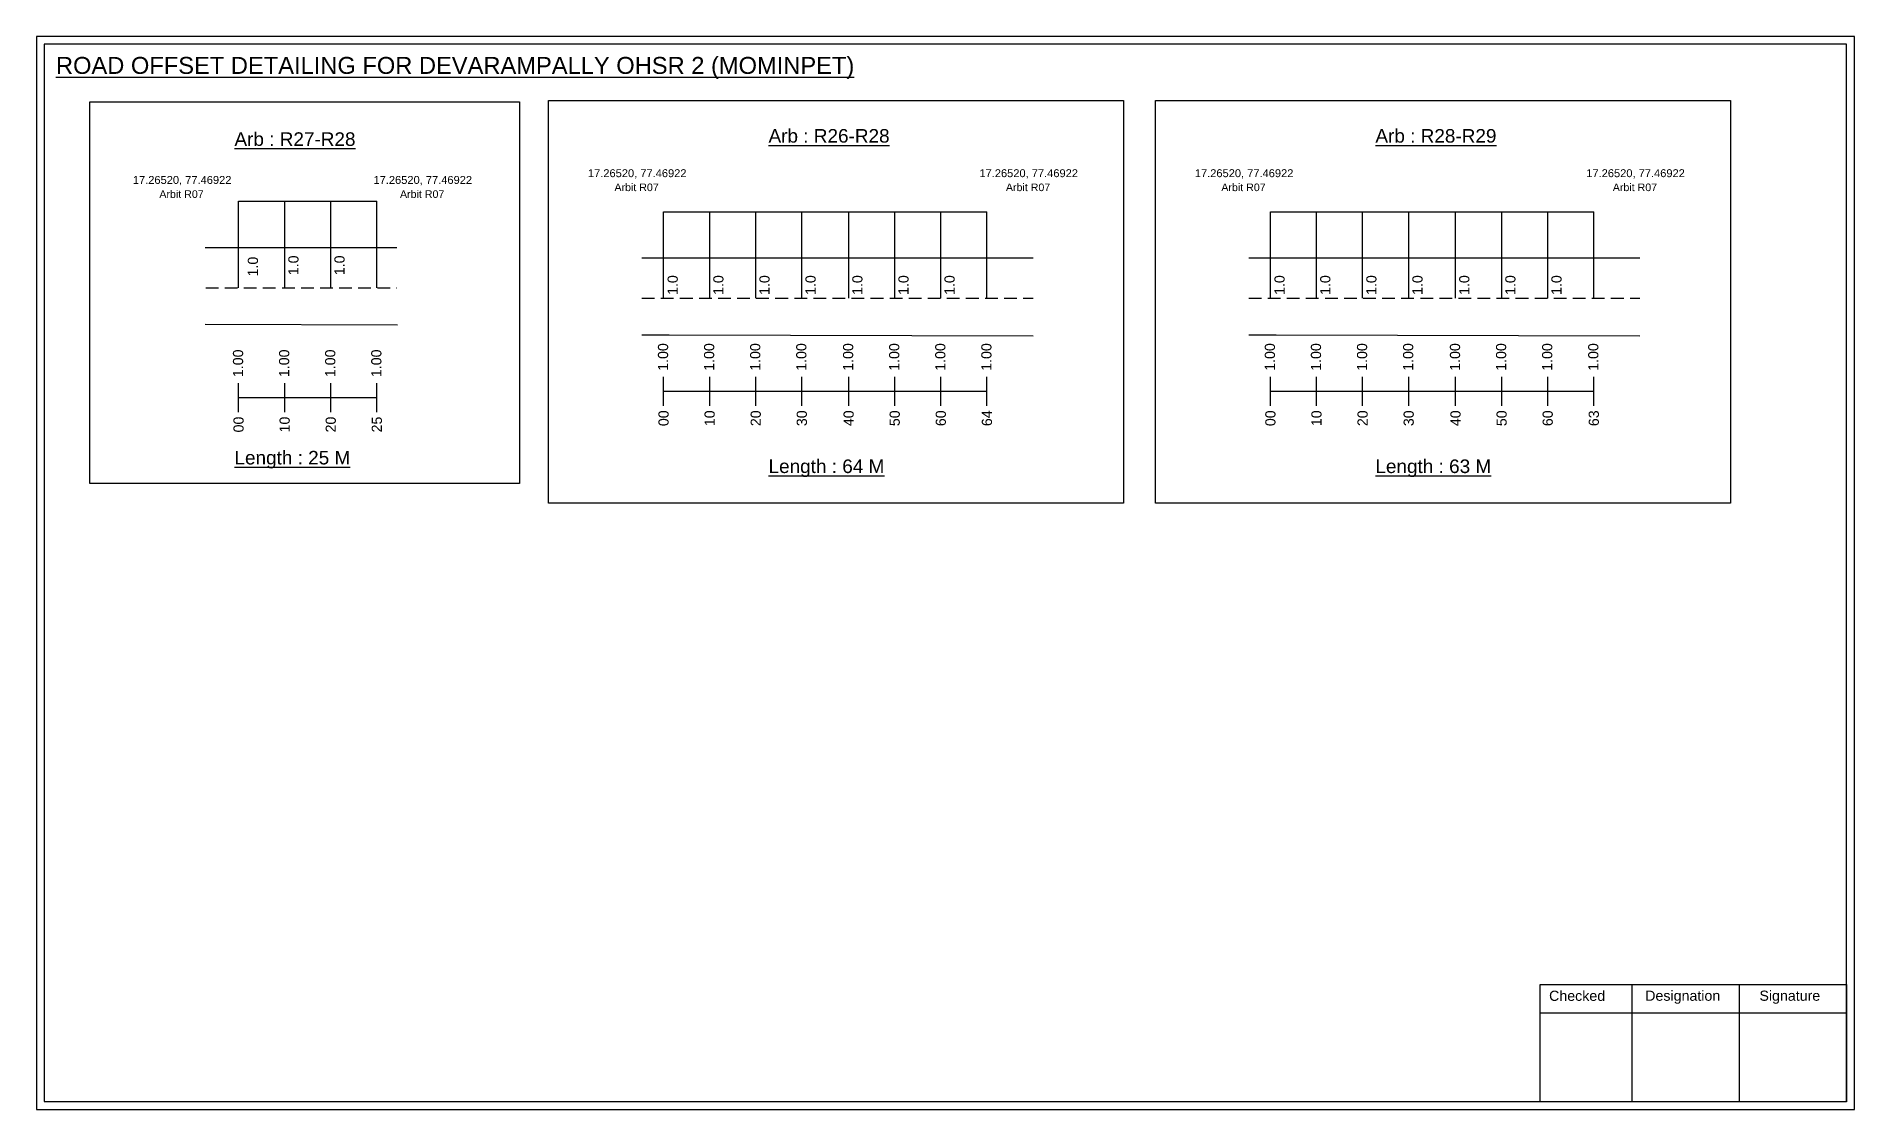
# Model space of a CAD drawing. Header units: inches. Extents: x 264 to 4896, y 229 to 3306.
# Drawn here: x 4360 to 4896, y 231 to 548 of the extents above; entities that cross this region are included whole.
import ezdxf

# ---------------------------------------------------------------- set-up
doc = ezdxf.new("R2010")
doc.units = ezdxf.units.IN
doc.header["$MEASUREMENT"] = 0
doc.linetypes.add('DASHED2', pattern=[0.375, 0.25, -0.125])
doc.layers.add('PDF_Geometry', color=7, linetype='Continuous')
doc.layers.add('PDF_Text', color=5, linetype='Continuous')
doc.styles.add('PDF Arial', font='arial.ttf')
doc.styles.get("Standard").update_dxf_attribs({"font": 'arial.ttf'})

msp = doc.modelspace()

# ---------------------------------------------------------------- texts
at = {"color": 242, "true_color": 0xcd2027}
for s, height, p in [('%%UROAD OFFSET DETAILING FOR DEVARAMPALLY OHSR 2 (MOMINPET)', 5, (4365.45, 536.82)), ('%%UArb : R26-R28', 4, (4575.7, 516.53)), ('%%UArb : R28-R29', 4, (4754.75, 516.53)), ('%%UArb : R27-R28', 4, (4418.12, 515.57)), ('%%ULength : 25 M', 4, (4418.12, 421.57)), ('%%ULength : 64 M', 4, (4575.7, 419.03)), ('%%ULength : 63 M', 4, (4754.75, 419.03))]:
    msp.add_text(s, height=height, dxfattribs=at).set_placement(p)
at = {"color": 5}
for s, height, p in [('17.26520, 77.46922', 2.34, (4388.14, 504.35)), ('17.26520, 77.46922', 2.34, (4459.14, 504.35)), ('17.26520, 77.46922', 2.34, (4522.41, 506.34)), ('Arbit R07', 2.246, (4530.23, 502.22)), ('17.26520, 77.46922', 2.34, (4637.91, 506.34)), ('Arbit R07', 2.246, (4645.73, 502.22)), ('17.26520, 77.46922', 2.34, (4701.47, 506.34)), ('Arbit R07', 2.246, (4709.29, 502.22)), ('17.26520, 77.46922', 2.34, (4816.97, 506.34)), ('Arbit R07', 2.246, (4824.79, 502.22)), ('Arbit R07', 2.246, (4395.96, 500.22)), ('Arbit R07', 2.246, (4466.96, 500.22))]:
    msp.add_text(s, height=height, dxfattribs=at).set_placement(p)
for p in [(4437.01, 477.41), (4450.61, 477.41), (4425.05, 477.04), (4548.91, 471.58), (4562.4, 471.58), (4576, 471.58), (4589.6, 471.58), (4603.41, 471.58), (4617.01, 471.58), (4630.61, 471.58), (4727.96, 471.58), (4741.46, 471.58), (4755.06, 471.58), (4768.66, 471.58), (4782.47, 471.58), (4796.07, 471.58), (4809.67, 471.58)]:
    msp.add_text('1.0', height=3, rotation=90).set_placement(p)
at = {"color": 217, "true_color": 0x93278f}
for s, p in [('1.00', (4546.06, 449.19)), ('1.00', (4559.66, 449.19)), ('1.00', (4573.26, 449.19)), ('1.00', (4586.86, 449.19)), ('1.00', (4600.67, 449.19)), ('1.00', (4614.27, 449.19)), ('1.00', (4627.87, 449.19)), ('1.00', (4641.47, 449.19)), ('1.00', (4725.11, 449.19)), ('1.00', (4738.71, 449.19)), ('1.00', (4752.31, 449.19)), ('1.00', (4765.91, 449.19)), ('1.00', (4779.73, 449.19)), ('1.00', (4793.33, 449.19)), ('1.00', (4806.93, 449.19)), ('1.00', (4820.53, 449.19)), ('1.00', (4420.67, 447.33)), ('1.00', (4434.27, 447.33)), ('1.00', (4447.87, 447.33)), ('1.00', (4461.47, 447.33)), ('00', (4420.82, 431.01)), ('10', (4434.42, 431.01)), ('20', (4448.02, 431.01)), ('25', (4461.62, 431.01)), ('00', (4546.21, 432.87)), ('10', (4559.81, 432.87)), ('20', (4573.41, 432.87)), ('30', (4587.01, 432.87)), ('40', (4600.82, 432.87)), ('50', (4614.42, 432.87)), ('60', (4628.02, 432.87)), ('64', (4641.62, 432.87)), ('00', (4725.26, 432.87)), ('10', (4738.86, 432.87)), ('20', (4752.46, 432.87)), ('30', (4766.06, 432.87)), ('40', (4779.88, 432.87)), ('50', (4793.48, 432.87)), ('60', (4807.08, 432.87)), ('63', (4820.68, 432.87))]:
    msp.add_text(s, height=3, rotation=90, dxfattribs=at).set_placement(p)
at = {"layer": 'PDF_Text', "color": 7, "attachment_point": 7, "style": 'PDF Arial'}
for s, insert, char_height in [('Checked', (4805.99, 263.23), 3.001), ('Designation', (4834.36, 262.4), 3.0006), ('Signature', (4868.05, 262.4), 3.001)]:
    msp.add_mtext(s, dxfattribs=dict(at, insert=insert, char_height=char_height))

# ---------------------------------------------------------------- linework, layer by layer
at = {"color": 5}
for p, q in [((4419.34, 499.27), (4460.14, 499.27)), ((4544.73, 496.12), (4640.15, 496.12)), ((4723.79, 496.12), (4819.21, 496.12))]:
    msp.add_line(p, q, dxfattribs=at)
for p, q in [((4419.34, 473.73), (4419.34, 499.27)), ((4432.94, 473.73), (4432.94, 499.27)), ((4446.54, 473.73), (4446.54, 499.27)), ((4460.14, 473.73), (4460.14, 499.27)), ((4544.73, 470.59), (4544.73, 496.12)), ((4558.33, 470.59), (4558.33, 496.12)), ((4571.93, 470.59), (4571.93, 496.12)), ((4585.53, 470.59), (4585.53, 496.12)), ((4599.35, 470.59), (4599.35, 496.12)), ((4612.95, 470.59), (4612.95, 496.12)), ((4626.55, 470.59), (4626.55, 496.12)), ((4640.15, 470.59), (4640.15, 496.12)), ((4723.79, 470.59), (4723.79, 496.12)), ((4737.39, 470.59), (4737.39, 496.12)), ((4750.99, 470.59), (4750.99, 496.12)), ((4764.59, 470.59), (4764.59, 496.12)), ((4778.41, 470.59), (4778.41, 496.12)), ((4792.01, 470.59), (4792.01, 496.12)), ((4805.61, 470.59), (4805.61, 496.12)), ((4819.21, 470.59), (4819.21, 496.12)), ((4409.5, 485.62), (4465.99, 485.62)), ((4653.75, 482.47), (4538.32, 482.47)), ((4832.81, 482.47), (4717.38, 482.47)), ((4409.5, 462.93), (4466.21, 462.8)), ((4538.32, 459.78), (4546.38, 459.78)), ((4546.38, 459.78), (4653.75, 459.49)), ((4717.38, 459.78), (4725.44, 459.78)), ((4725.44, 459.78), (4832.81, 459.49))]:
    msp.add_line(p, q)
at = {"linetype": 'DASHED2', "ltscale": 15}
for p, q in [((4409.65, 473.73), (4465.99, 473.73)), ((4538.32, 470.59), (4653.75, 470.59)), ((4717.38, 470.59), (4832.81, 470.59))]:
    msp.add_line(p, q, dxfattribs=at)
at = {"color": 217, "true_color": 0x93278f}
for p, q in [((4419.34, 437.03), (4419.34, 445.59)), ((4432.94, 437.03), (4432.94, 445.59)), ((4446.54, 437.03), (4446.54, 445.59)), ((4460.14, 437.03), (4460.14, 445.59)), ((4544.73, 438.89), (4544.73, 447.45)), ((4558.33, 438.89), (4558.33, 447.45)), ((4571.93, 438.89), (4571.93, 447.45)), ((4585.53, 438.89), (4585.53, 447.45)), ((4599.35, 438.89), (4599.35, 447.45)), ((4612.95, 438.89), (4612.95, 447.45)), ((4626.55, 438.89), (4626.55, 447.45)), ((4640.15, 438.89), (4640.15, 447.45)), ((4723.79, 438.89), (4723.79, 447.45)), ((4737.39, 438.89), (4737.39, 447.45)), ((4750.99, 438.89), (4750.99, 447.45)), ((4764.59, 438.89), (4764.59, 447.45)), ((4778.41, 438.89), (4778.41, 447.45)), ((4792.01, 438.89), (4792.01, 447.45)), ((4805.61, 438.89), (4805.61, 447.45)), ((4819.21, 438.89), (4819.21, 447.45)), ((4419.34, 441.3), (4460.14, 441.31)), ((4544.73, 443.16), (4640.15, 443.22)), ((4723.79, 443.16), (4819.21, 443.22))]:
    msp.add_line(p, q, dxfattribs=at)
for points in [[(4375.48, 528.59), (4502.23, 528.59), (4502.23, 415.91), (4375.48, 415.91)], [(4510.8, 528.96), (4680.42, 528.96), (4680.42, 410.13), (4510.8, 410.13)], [(4689.86, 528.96), (4859.48, 528.96), (4859.48, 410.13), (4689.86, 410.13)]]:
    msp.add_lwpolyline(points, close=True)
at = {"layer": 'PDF_Geometry'}
for points in [[(4359.67, 547.89), (4359.67, 231.18), (4896.14, 231.18), (4896.14, 547.89)], [(4362, 545.56), (4362, 233.6), (4893.72, 233.6), (4893.72, 545.56)]]:
    msp.add_lwpolyline(points, close=True, dxfattribs=at)
at = {"layer": 'PDF_Geometry', "color": 242, "true_color": 0xcc1f26}
msp.add_lwpolyline([(4893.72, 233.5), (4803.38, 233.5), (4803.38, 268.12), (4893.72, 268.12)], close=True, dxfattribs=at)
for points in [[(4830.36, 268.12), (4830.36, 233.5)], [(4862.09, 268.12), (4862.09, 233.5)], [(4803.38, 259.74), (4893.72, 259.74)]]:
    msp.add_lwpolyline(points, dxfattribs=at)

msp.set_redraw_order([(e.dxf.handle, doc.entitydb.next_handle()) for e in msp.query("TEXT MTEXT ATTDEF DIMENSION ARC_DIMENSION")])  # texts and dimensions are drawn at this point

doc.saveas('drawing.dxf')
